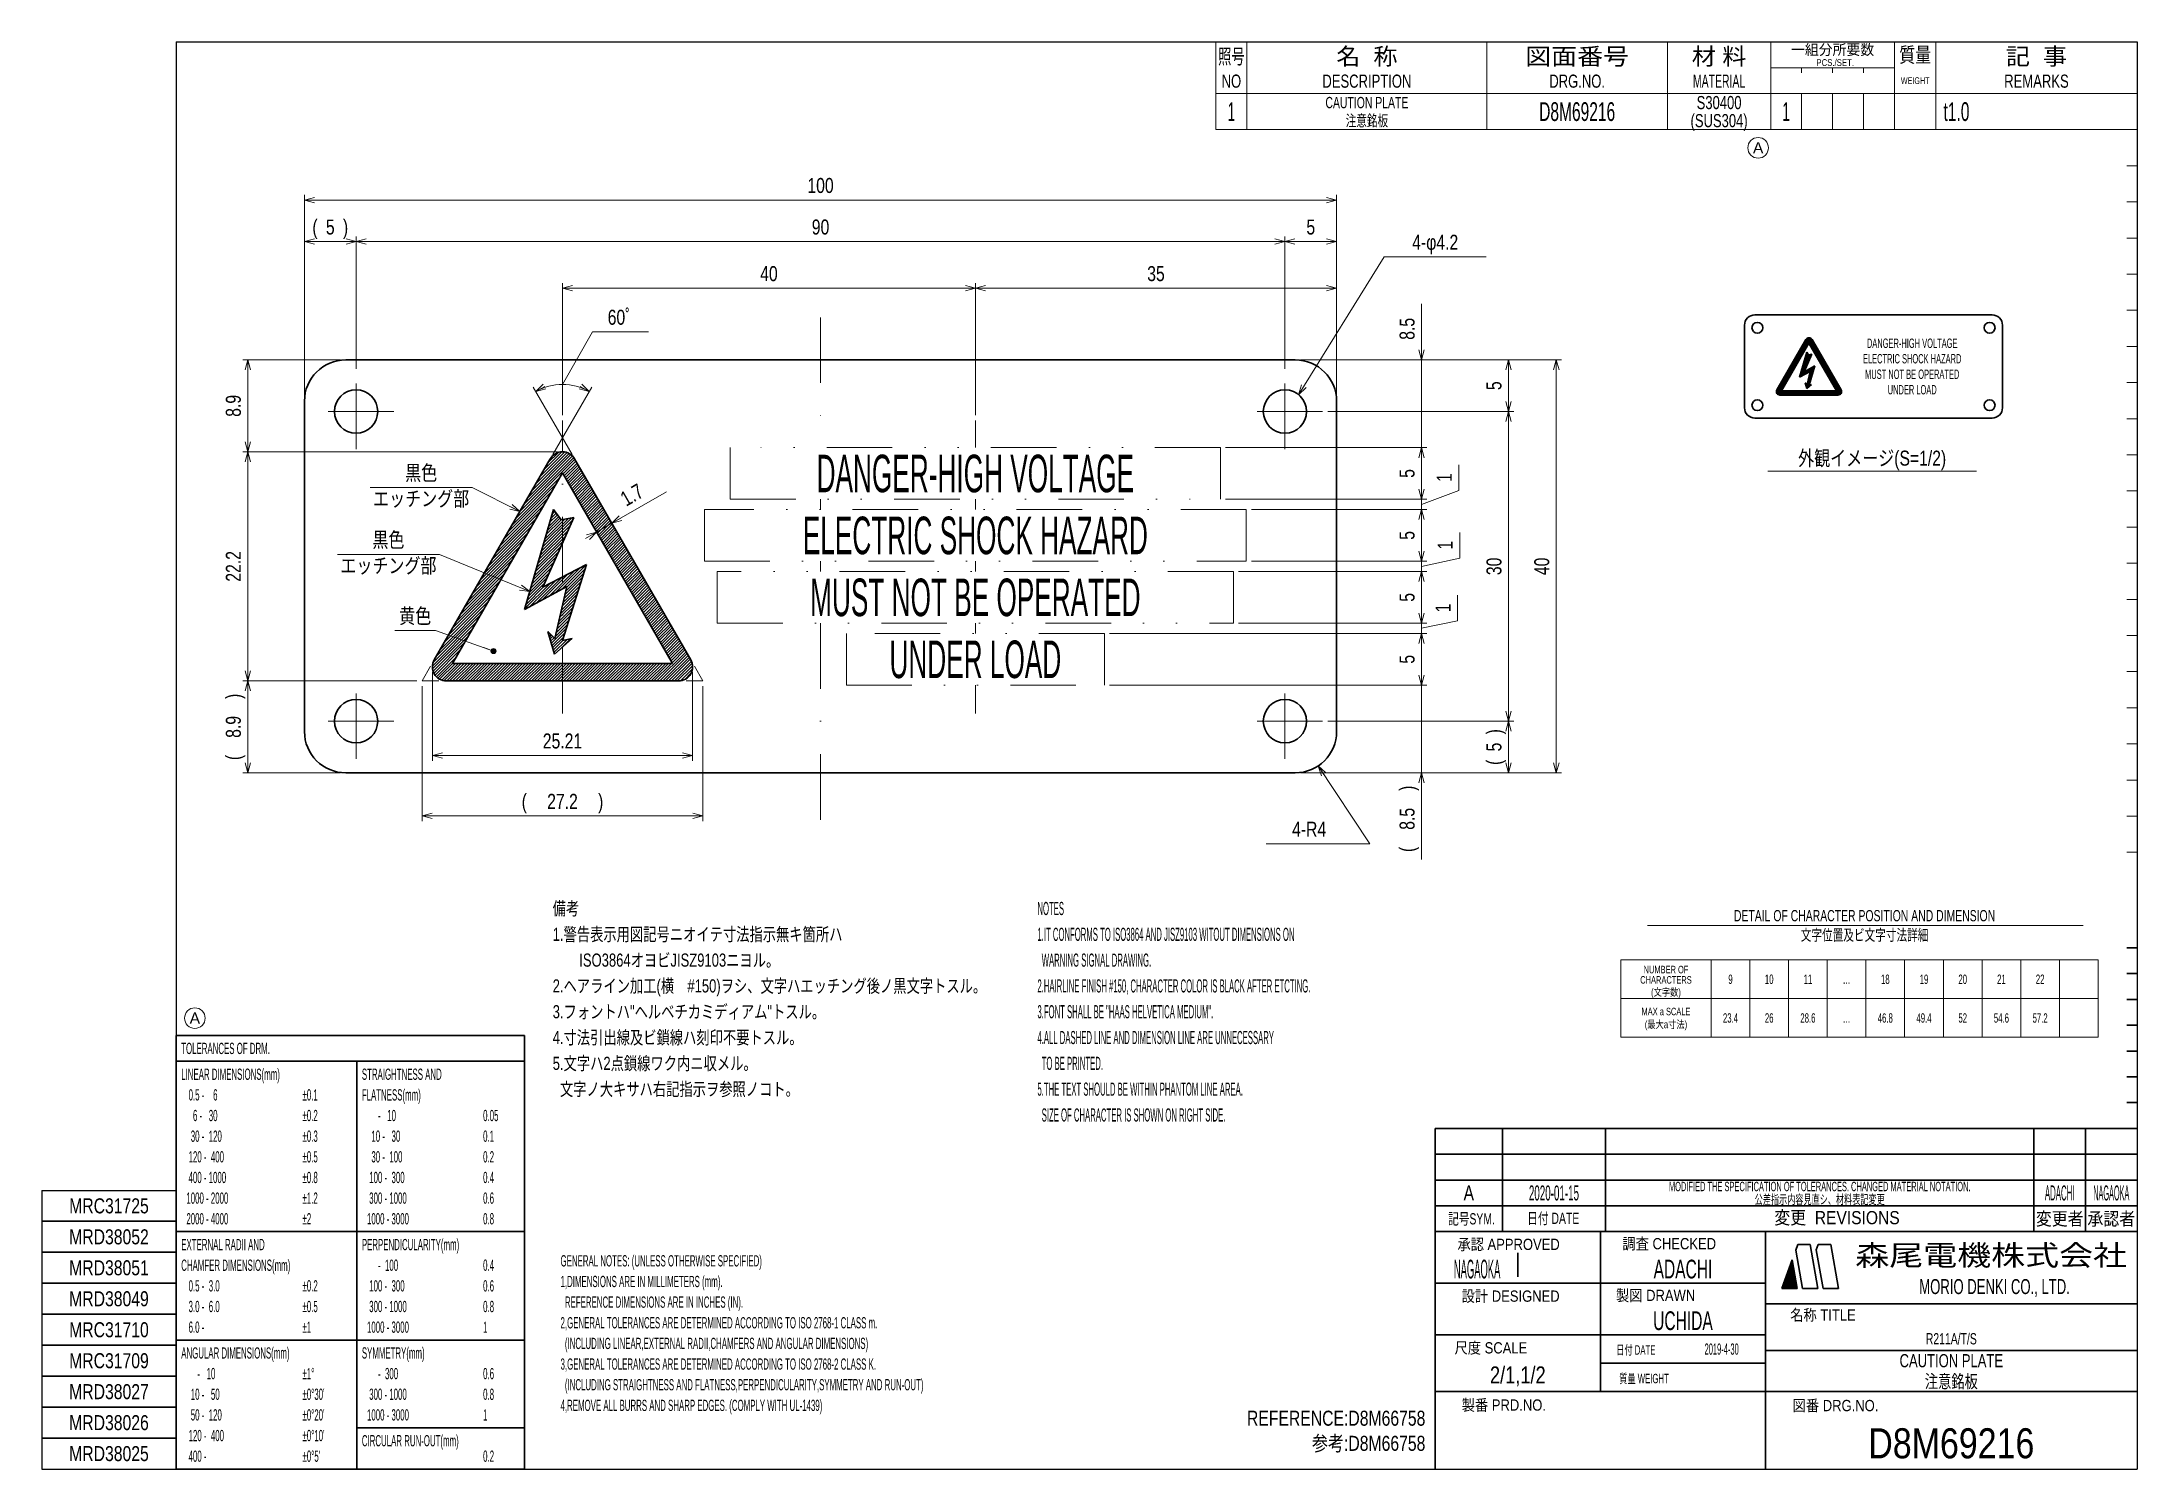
# Model space of a CAD drawing. Header units: millimetres. Extents: x 7 to 413, y 10 to 287.
import ezdxf
from ezdxf.enums import TextEntityAlignment as Align

# ---------------------------------------------------------------- set-up
doc = ezdxf.new("R2010")
doc.units = ezdxf.units.MM
doc.linetypes.add('DASHDOT', pattern=[25.3, 12.7, -6.3, 0, -6.3])
doc.linetypes.add('DIVIDE', pattern=[31.6, 12.7, -6.3, 0, -6.3, 0, -6.3])
for name, color, linetype in [('GR01_01', 7, 'Continuous'), ('GR01_02', 7, 'Continuous'), ('GR01_03', 7, 'Continuous'), ('GR02_01', 7, 'Continuous'), ('図面枠D8M', 7, 'Continuous'), ('表題、部品表_01', 7, 'Continuous'), ('表題、部品表_02', 7, 'Continuous'), ('表題、部品表_03', 7, 'Continuous'), ('表題、部品表_訂正', 7, 'Continuous')]:
    doc.layers.add(name, color=color, linetype=linetype)
doc.styles.add('HG丸ｺﾞｼｯｸM-PRO', font='')
doc.styles.get('HG丸ｺﾞｼｯｸM-PRO').set_extended_font_data('HG丸ｺﾞｼｯｸM-PRO')
pattern_1 = [(45, (0, 0), (-0.070710678, 0.070710678), [])]
pattern_2 = [(45, (0, 0), (-0.2828427, 0.2828427), [])]

msp = doc.modelspace()

# ---------------------------------------------------------------- texts
at = {"layer": 'GR01_02', "color": 3, "linetype": 'Continuous', "lineweight": 35, "style": 'HG丸ｺﾞｼｯｸM-PRO'}
for s, height, rotation, width, p in [('100', 2.909, 0, 0.784542, (157.88, 256.61)), ('(', 2.91, 0, 0.781868, (59.92, 248.56)), ('5', 2.91, 0, 0.784542, (62.88, 248.56)), (')', 2.91, 0, 0.781868, (65.84, 248.56)), ('90', 2.909, 0, 0.784542, (157.88, 248.56)), ('5', 2.91, 0, 0.784542, (252.88, 248.56)), ('40', 2.909, 0, 0.784542, (147.88, 239.53)), ('35', 2.909, 0, 0.784542, (222.88, 239.53)), ('8.5', 2.909, 90, 0.784839, (273.86, 231.16)), ('5', 2.91, 90, 0.784542, (290.7, 220.14)), ('5', 2.91, 90, 0.784542, (273.86, 203.14)), ('1', 2.91, 90, 0.784542, (281.08, 202.34)), ('5', 2.91, 90, 0.784542, (273.86, 191.14)), ('1', 2.91, 90, 0.784542, (281.26, 189.23)), ('30', 2.909, 90, 0.784542, (290.7, 185.14)), ('40', 2.909, 90, 0.784542, (299.96, 185.14)), ('5', 2.91, 90, 0.784542, (273.86, 179.14)), ('1', 2.91, 90, 0.784542, (280.83, 177.08)), ('5', 2.91, 90, 0.784542, (273.86, 167.14)), (')', 2.91, 90, 0.781868, (290.7, 153.1)), ('5', 2.91, 90, 0.784542, (290.7, 150.14)), ('(', 2.91, 90, 0.781868, (290.7, 147.18)), (')', 2.91, 90, 0.781868, (273.86, 142.15)), ('8.5', 2.909, 90, 0.784839, (273.86, 136.23)), ('(', 2.91, 90, 0.781868, (273.86, 130.31))]:
    msp.add_text(s, height=height, rotation=rotation, dxfattribs=dict(at, width=width)).set_placement(p, align=Align.BOTTOM_CENTER)
for s, width, p in [('4-φ4.2', 0.783565, (276.99, 245.61)), ('黒色', 0.781842, (80.49, 200.93)), ('エッチング部', 0.781842, (80.49, 195.93)), ('黒色', 0.781842, (74.15, 187.96)), ('エッチング部', 0.781842, (74.15, 182.96)), ('黄色', 0.781842, (79.33, 173.21)), ('4-R4', 0.783129, (252.56, 131.89))]:
    msp.add_text(s, height=2.909, dxfattribs=dict(at, width=width)).set_placement(p, align=Align.BOTTOM_CENTER)
at = {"layer": 'GR01_02', "color": 4, "linetype": 'Continuous', "lineweight": 35, "style": 'HG丸ｺﾞｼｯｸM-PRO', "width": 0.783712}
msp.add_text('60ﾟ', height=2.909, dxfattribs=at).set_placement((119.11, 231.08), align=Align.BOTTOM_CENTER)
at = {"layer": 'GR01_02', "color": 4, "linetype": 'Continuous', "lineweight": 35, "style": 'HG丸ｺﾞｼｯｸM-PRO'}
for s, height, rotation, width, p in [('8.9', 2.909, 90, 0.784839, (46.42, 216.24)), ('1.7', 2.909, 30, 0.784839, (122.49, 196.98)), ('22.2', 2.909, 90, 0.784749, (46.42, 185.14)), (')', 2.91, 90, 0.781868, (46.42, 159.96)), ('8.9', 2.909, 90, 0.784839, (46.42, 154.04)), ('25.21', 2.909, 0, 0.7847, (107.88, 148.99)), ('(', 2.91, 90, 0.781868, (46.42, 148.12))]:
    msp.add_text(s, height=height, rotation=rotation, dxfattribs=dict(at, width=width)).set_placement(p, align=Align.BOTTOM_CENTER)
at = {"layer": 'GR01_02', "color": 7, "linetype": 'Continuous', "lineweight": 35, "style": 'HG丸ｺﾞｼｯｸM-PRO'}
for s, height, width, p in [('(', 2.91, 0.781868, (100.48, 137.29)), ('27.2', 2.909, 0.784749, (107.88, 137.29)), (')', 2.91, 0.781868, (115.28, 137.29))]:
    msp.add_text(s, height=height, rotation=0, dxfattribs=dict(at, width=width)).set_placement(p, align=Align.BOTTOM_CENTER)
at = {"layer": 'GR02_01', "color": 3, "linetype": 'Continuous', "lineweight": 35, "style": 'HG丸ｺﾞｼｯｸM-PRO', "width": 0.78219}
msp.add_text('外観イメージ(S=1/2)', height=2.9091, dxfattribs=at).set_placement((361.66, 206.11), align=Align.MIDDLE_CENTER)
at = {"layer": '図面枠D8M', "color": 3, "linetype": 'Continuous', "lineweight": 35, "style": 'HG丸ｺﾞｼｯｸM-PRO'}
for s, height, width, p in [('MRC31725', 2.909, 0.783478, (20, 61.25)), ('公差指示内容見直シ、材料表記変更', 1.8182, 0.618958, (351.5, 62.5)), ('MRD38052', 2.909, 0.783793, (20, 55.25)), ('MRD38051', 2.909, 0.783793, (20, 49.25)), ('MRD38049', 2.909, 0.783793, (20, 43.25)), ('MRC31710', 2.909, 0.783478, (20, 37.25)), ('MRC31709', 2.909, 0.783478, (20, 31.25)), ('注意銘板', 2.545, 0.741121, (377, 27.25)), ('MRD38027', 2.909, 0.783793, (20, 25.25)), ('MRD38026', 2.909, 0.783793, (20, 19.25)), ('MRD38025', 2.909, 0.783793, (20, 13.25))]:
    msp.add_text(s, height=height, dxfattribs=dict(at, width=width)).set_placement(p, align=Align.MIDDLE_CENTER)
for s, width, p in [('GENERAL NOTES: (UNLESS OTHERWISE SPECIFIED)', 0.52211, (107.5, 51.69)), ('1,DIMENSIONS ARE IN MILLIMETERS (mm).', 0.522052, (107.5, 47.69)), ('  REFERENCE DIMENSIONS ARE IN INCHES (IN).', 0.522009, (107.5, 43.69)), ('2,GENERAL TOLERANCES ARE DETERMINED ACCORDING TO ISO 2768-1 CLASS m.', 0.522186, (107.5, 39.69)), ('  (INCLUDING LINEAR,EXTERNAL RADII,CHAMFERS AND ANGULAR DIMENSIONS)', 0.522355, (107.5, 35.69)), ('3,GENERAL TOLERANCES ARE DETERMINED ACCORDING TO ISO 2768-2 CLASS K.', 0.52223, (107.5, 31.69)), ('  (INCLUDING STRAIGHTNESS AND FLATNESS,PERPENDICULARITY,SYMMETRY AND RUN-OUT)', 0.522087, (107.5, 27.69)), ('4,REMOVE ALL BURRS AND SHARP EDGES. (COMPLY WITH UL-1439)', 0.52235, (107.5, 23.69))]:
    msp.add_text(s, height=2.1818, dxfattribs=dict(at, width=width)).set_placement(p, align=Align.TOP_LEFT)
for s, width, p in [('REFERENCE:D8M66758', 0.783725, (275.08, 20.11)), ('参考:D8M66758', 0.783669, (275.08, 15.24))]:
    msp.add_text(s, height=2.9091, dxfattribs=dict(at, width=width)).set_placement(p, align=Align.MIDDLE_RIGHT)
at = {"layer": '表題、部品表_01', "color": 3, "linetype": 'Continuous', "lineweight": 35, "style": 'HG丸ｺﾞｼｯｸM-PRO'}
for s, height, width, p in [('備考', 2.545, 0.741121, (105.98, 118.86)), ('NOTES', 2.545, 0.439531, (199.91, 118.86)), ('1.警告表示用図記号ニオイテ寸法指示無キ箇所ハ', 2.5455, 0.741167, (105.98, 113.86)), ('1.IT CONFORMS TO ISO3864 AND JISZ9103 WITOUT DIMENSIONS ON', 2.5455, 0.439655, (199.91, 113.86)), ('\u3000\u3000ISO3864オヨビJISZ9103ニヨル。', 2.5455, 0.741048, (105.98, 108.86)), ('  WARNING SIGNAL DRAWING.', 2.5455, 0.439923, (199.91, 108.86)), ('2.ヘアライン加工(横\u3000#150)ヲシ、文字ハエッチング後ノ黒文字トスル。', 2.5455, 0.741003, (105.98, 103.86)), ('2.HAIRLINE FINISH #150, CHARACTER COLOR IS BLACK AFTER ETCTING.', 2.5455, 0.439025, (199.91, 103.86)), ('3.フォントハ"ヘルベチカミディアム"トスル。', 2.5455, 0.741307, (105.98, 98.86)), ('3.FONT SHALL BE "HAAS HELVETICA MEDIUM".', 2.5455, 0.439539, (199.91, 98.86)), ('4.寸法引出線及ビ鎖線ハ刻印不要トスル。', 2.5455, 0.741174, (105.98, 93.86)), ('4.ALL DASHED LINE AND DIMENSION LINE ARE UNNECESSARY', 2.5455, 0.439819, (199.91, 93.86)), ('5.文字ハ2点鎖線ワク内ニ収メル。', 2.5455, 0.741163, (105.98, 88.86)), ('  TO BE PRINTED.', 2.5455, 0.439132, (199.91, 88.86)), ('  文字ノ大キサハ右記指示ヲ参照ノコト。', 2.5455, 0.740931, (105.98, 83.86)), ('5.THE TEXT SHOULD BE WITHIN PHANTOM LINE AREA.', 2.5455, 0.439486, (199.91, 83.86)), ('  SIZE OF CHARACTER IS SHOWN ON RIGHT SIDE.', 2.5455, 0.439727, (199.91, 78.86))]:
    msp.add_text(s, height=height, dxfattribs=dict(at, width=width)).set_placement(p, align=Align.MIDDLE_LEFT)
for s, height, width, p in [('DETAIL OF CHARACTER POSITION AND DIMENSION', 2.1818, 0.69246, (360.19, 117.47)), ('文字位置及ビ文字寸法詳細', 2.1818, 0.692256, (360.19, 113.72)), ('NAGAOKA', 2.909, 0.334453, (408, 63.75))]:
    msp.add_text(s, height=height, dxfattribs=dict(at, width=width)).set_placement(p, align=Align.MIDDLE_CENTER)
for s, height, width, p in [('9', 1.82, 0.619953, (334.21, 105.15)), ('10', 1.818, 0.619953, (341.71, 105.15)), ('11', 1.818, 0.619953, (349.21, 105.15)), ('18', 1.818, 0.619953, (364.21, 105.15)), ('19', 1.818, 0.619953, (371.71, 105.15)), ('20', 1.818, 0.619953, (379.21, 105.15)), ('21', 1.818, 0.619953, (386.71, 105.15)), ('22', 1.818, 0.619953, (394.21, 105.15)), ('…', 1.82, 0.618958, (356.71, 105.15)), ('23.4', 1.818, 0.619098, (334.21, 97.65)), ('26', 1.818, 0.619953, (341.71, 97.65)), ('28.6', 1.818, 0.619098, (349.21, 97.65)), ('46.8', 1.818, 0.619098, (364.21, 97.65)), ('49.4', 1.818, 0.619098, (371.71, 97.65)), ('52', 1.818, 0.619953, (379.21, 97.65)), ('54.6', 1.818, 0.619098, (386.71, 97.65)), ('57.2', 1.818, 0.619098, (394.21, 97.65)), ('…', 1.82, 0.618958, (356.71, 97.65))]:
    msp.add_text(s, height=height, rotation=360, dxfattribs=dict(at, width=width)).set_placement(p, align=Align.MIDDLE_CENTER)
at = {"layer": '表題、部品表_03', "color": 3, "linetype": 'Continuous', "lineweight": 35, "style": 'HG丸ｺﾞｼｯｸM-PRO'}
for s, height, width, p in [('CAUTION PLATE', 2.1818, 0.692676, (263.75, 275)), ('S30400', 2.545, 0.740904, (332, 275)), ('1', 3.64, 0.521199, (237.5, 273.25)), ('注意銘板', 2.182, 0.692256, (263.75, 271.5)), ('D8M69216', 3.636, 0.619412, (304.5, 273.25)), ('(SUS304)', 2.545, 0.740651, (332, 271.5)), ('1', 3.64, 0.576062, (345, 273.25))]:
    msp.add_text(s, height=height, dxfattribs=dict(at, width=width)).set_placement(p, align=Align.MIDDLE_CENTER)
at = {"layer": '表題、部品表_03', "color": 3, "linetype": 'Continuous', "lineweight": 35, "style": 'HG丸ｺﾞｼｯｸM-PRO', "width": 0.618087}
msp.add_text('t1.0', height=3.636, dxfattribs=at).set_placement((375.5, 273.25), align=Align.MIDDLE_LEFT)

# ---------------------------------------------------------------- blocks, each defined once
blk = doc.blocks.new('BLKF024')
at = {"layer": '図面枠D8M', "color": 4, "linetype": 'Continuous', "lineweight": 13}
for p, q in [((344.778471, 46.998727), (346.524087, 48.744343)), ((344.8594, 47.221078), (346.502888, 48.864566)), ((344.940329, 47.443428), (346.48169, 48.984789)), ((345.021258, 47.665778), (346.460491, 49.105012)), ((345.102186, 47.888128), (346.439293, 49.225235)), ((345.183115, 48.110479), (346.418094, 49.345457)), ((345.264044, 48.332829), (346.396896, 49.46568)), ((345.344973, 48.555179), (346.375697, 49.585903)), ((345.425902, 48.777529), (346.354499, 49.706126)), ((345.506831, 48.999879), (346.3333, 49.826349)), ((345.58776, 49.22223), (346.312102, 49.946572)), ((345.668689, 49.44458), (346.290903, 50.066794)), ((345.749617, 49.66693), (346.269705, 50.187017)), ((345.830546, 49.88928), (346.248506, 50.30724)), ((345.911475, 50.111631), (346.227307, 50.427463)), ((345.992404, 50.333981), (346.206109, 50.547686)), ((346.073333, 50.556331), (346.18491, 50.667909)), ((346.154262, 50.778681), (346.163712, 50.788131)), ((344.157871, 45.246757), (346.693675, 47.782561)), ((344.211969, 45.442276), (346.672477, 47.902784)), ((344.292898, 45.664626), (346.651278, 48.023006)), ((344.299292, 45.246757), (346.714874, 47.662338)), ((344.373827, 45.886976), (346.63008, 48.143229)), ((344.440714, 45.246757), (346.736072, 47.542115)), ((344.454756, 46.109327), (346.608881, 48.263452)), ((344.535684, 46.331677), (346.587682, 48.383675)), ((344.582135, 45.246757), (346.757271, 47.421892)), ((344.616613, 46.554027), (346.566484, 48.503898)), ((344.697542, 46.776377), (346.545285, 48.624121)), ((344.723556, 45.246757), (346.778469, 47.301669)), ((344.864978, 45.246757), (346.799668, 47.181447)), ((345.006399, 45.246757), (346.820866, 47.061224)), ((345.147821, 45.246757), (346.842065, 46.941001)), ((345.289242, 45.246757), (346.863263, 46.820778)), ((345.430663, 45.246757), (346.884462, 46.700555)), ((345.572085, 45.246757), (346.90566, 46.580332)), ((345.713506, 45.246757), (346.926859, 46.46011)), ((345.854927, 45.246757), (346.948057, 46.339887)), ((345.996349, 45.246757), (346.969256, 46.219664)), ((346.13777, 45.246757), (346.990455, 46.099441)), ((346.279191, 45.246757), (347.011653, 45.979218)), ((346.420613, 45.246757), (347.032852, 45.858995)), ((346.562034, 45.246757), (347.05405, 45.738773)), ((346.703455, 45.246757), (347.075249, 45.61855)), ((346.844877, 45.246757), (347.096447, 45.498327)), ((346.986298, 45.246757), (347.117646, 45.378104)), ((347.12772, 45.246757), (347.138844, 45.257881))]:
    blk.add_line(p, q, dxfattribs=at)
blk = doc.blocks.new('BLKF023')
at = {"layer": '図面枠D8M', "color": 2, "linetype": 'Continuous', "lineweight": 25}
for p, q in [((33, 286.75), (413, 286.75)), ((33, 286.75), (33, 10.25)), ((413, 286.75), (413, 10.25)), ((7, 64.25), (7, 10.25)), ((7, 64.25), (33, 64.25)), ((7, 10.25), (413, 10.25))]:
    blk.add_line(p, q, dxfattribs=at)
at = {"layer": '図面枠D8M', "color": 4, "linetype": 'Continuous', "lineweight": 13}
for p, q in [((413, 269.75), (411, 269.75)), ((413, 262.75), (411, 262.75)), ((413, 255.75), (411, 255.75)), ((413, 248.75), (411, 248.75)), ((413, 241.75), (411, 241.75)), ((413, 234.75), (411, 234.75)), ((413, 227.75), (411, 227.75)), ((413, 220.75), (411, 220.75)), ((413, 213.75), (411, 213.75)), ((413, 206.75), (411, 206.75)), ((413, 199.75), (411, 199.75)), ((413, 192.75), (411, 192.75)), ((413, 185.75), (411, 185.75)), ((413, 178.75), (411, 178.75)), ((413, 171.75), (411, 171.75)), ((413, 164.75), (411, 164.75)), ((413, 157.75), (411, 157.75)), ((413, 150.75), (411, 150.75)), ((413, 143.75), (411, 143.75)), ((413, 136.75), (411, 136.75)), ((411, 129.75), (413, 129.75))]:
    blk.add_line(p, q, dxfattribs=at)
at = {"layer": '図面枠D8M', "color": 3, "linetype": 'Continuous', "lineweight": 35}
for p, q in [((413, 111.25), (411, 111.25)), ((413, 106.25), (411, 106.25)), ((413, 101.25), (411, 101.25)), ((413, 96.25), (411, 96.25)), ((413, 91.25), (411, 91.25)), ((413, 86.25), (411, 86.25)), ((413, 81.25), (411, 81.25)), ((277, 76.25), (413, 76.25)), ((277, 76.25), (277, 10.25)), ((290, 76.25), (290, 56.25)), ((310, 76.25), (310, 56.25)), ((393, 76.25), (393, 56.25)), ((403, 76.25), (403, 56.25)), ((277, 71.25), (413, 71.25)), ((277, 66.25), (413, 66.25)), ((277, 61.25), (413, 61.25)), ((7, 58.25), (33, 58.25)), ((277, 56.25), (413, 56.25)), ((309, 56.25), (309, 25.25)), ((341, 56.25), (341, 10.25)), ((346.84, 52.65), (347.23, 53.75)), ((347.23, 53.75), (349.64, 53.75)), ((351.14, 45.25), (349.64, 53.75)), ((351.18, 53.75), (350.82, 52.76)), ((351.18, 53.75), (353.64, 53.75)), ((355.14, 45.25), (353.64, 53.75)), ((7, 52.25), (33, 52.25)), ((293, 52.17), (293, 47.48)), ((344.14, 45.25), (346.16, 50.8)), ((347.14, 45.25), (346.16, 50.8)), ((348.14, 45.25), (346.84, 52.65)), ((352.14, 45.25), (350.82, 52.76)), ((7, 46.25), (33, 46.25)), ((277, 46.25), (341, 46.25)), ((344.14, 45.25), (347.14, 45.25)), ((348.14, 45.25), (351.14, 45.25)), ((352.14, 45.25), (355.14, 45.25)), ((341, 42.25), (413, 42.25)), ((7, 40.25), (33, 40.25)), ((7, 34.25), (33, 34.25)), ((277, 36.25), (341, 36.25)), ((341, 33.25), (413, 33.25)), ((309, 30.75), (341, 30.75)), ((7, 28.25), (33, 28.25)), ((277, 25.25), (413, 25.25)), ((7, 22.25), (33, 22.25)), ((33, 16.25), (7, 16.25))]:
    blk.add_line(p, q, dxfattribs=at)
at = {"layer": '図面枠D8M', "color": 4, "linetype": 'Continuous', "lineweight": 13}
blk.add_blockref('BLKF024', (0, 0), dxfattribs=at)
at = {"layer": '図面枠D8M', "color": 4, "linetype": 'Continuous', "lineweight": 13, "style": 'HG丸ｺﾞｼｯｸM-PRO'}
for s, height, width, p in [('記号SYM.', 2.182, 0.69227, (284.03, 58.74)), ('日付 DATE', 2.182, 0.692507, (299.87, 58.83)), ('変更  REVISIONS', 2.5455, 0.887352, (354.85, 58.97)), ('変更者', 2.545, 0.887717, (398, 58.75)), ('承認者', 2.545, 0.887717, (408, 58.75)), ('承認 APPROVED', 2.1818, 0.863151, (291.21, 53.79)), ('調査 CHECKED', 2.182, 0.863174, (322.34, 53.92)), ('設計 DESIGNED', 2.1818, 0.862613, (291.61, 43.76)), ('製図 DRAWN', 2.182, 0.863099, (319.7, 43.9)), ('名称 TITLE', 2.182, 0.862489, (352.13, 40.11)), ('尺度 SCALE', 2.182, 0.862581, (287.78, 33.74)), ('日付 DATE', 1.818, 0.618255, (315.88, 33.34)), ('質量 WEIGHT', 1.818, 0.618812, (317.46, 27.8)), ('製番 PRD.NO.', 2.182, 0.863299, (290.29, 22.66)), ('図番 DRG.NO.', 2.182, 0.863083, (354.56, 22.56))]:
    blk.add_text(s, height=height, dxfattribs=dict(at, width=width)).set_placement(p, align=Align.MIDDLE_CENTER)
at = {"layer": '図面枠D8M', "color": 2, "linetype": 'Continuous', "lineweight": 25, "style": 'HG丸ｺﾞｼｯｸM-PRO', "width": 1.206081}
blk.add_text('森尾電機株式会社', height=4, dxfattribs=at).set_placement((384.72, 51.68), align=Align.MIDDLE_CENTER)
at = {"layer": '図面枠D8M', "color": 3, "linetype": 'Continuous', "lineweight": 35, "style": 'HG丸ｺﾞｼｯｸM-PRO', "width": 0.652197}
blk.add_text('MORIO DENKI CO., LTD.', height=2.9091, dxfattribs=at).set_placement((385.38, 45.61), align=Align.MIDDLE_CENTER)
blk = doc.blocks.new('BLKF025')
at = {"layer": '図面枠D8M', "color": 3, "linetype": 'Continuous', "lineweight": 35, "style": 'HG丸ｺﾞｼｯｸM-PRO'}
for s, height, width, p in [('A', 2.91, 0.782973, (283.5, 63.75)), ('2020-01-15', 2.909, 0.488281, (300, 63.75)), ('MODIFIED THE SPECIFICATION OF TOLERANCES. CHANGED MATERIAL NOTATION.', 1.8182, 0.497766, (351.5, 65)), ('ADACHI', 2.909, 0.39045, (398, 63.75)), ('NAGAOKA', 3.636, 0.374843, (285.11, 49)), ('ADACHI', 3.636, 0.619335, (325, 49)), ('UCHIDA', 3.636, 0.61989, (325, 39)), ('R211A/T/S', 2.182, 0.692242, (377, 35.5)), ('2019-4-30', 2.182, 0.482367, (332.5, 33.5)), ('CAUTION PLATE', 2.5455, 0.741533, (377, 31.25)), ('2/1,1/2', 3.273, 0.806298, (293, 28.5)), ('D8M69216', 5.818, 0.845432, (377, 15.25))]:
    blk.add_text(s, height=height, dxfattribs=dict(at, width=width)).set_placement(p, align=Align.MIDDLE_CENTER)
blk = doc.blocks.new('BLKF029')
at = {"layer": 'GR01_02', "color": 4, "linetype": 'DIVIDE', "lineweight": 13}
for p, q in [((235.38, 208.14), (140.38, 208.14)), ((140.38, 208.14), (140.38, 198.14)), ((235.38, 198.14), (235.38, 208.14)), ((140.38, 198.14), (235.38, 198.14))]:
    blk.add_line(p, q, dxfattribs=at)
blk = doc.blocks.new('FXTIP_ARROW_S')
at = {"color": 0, "linetype": 'Continuous', "lineweight": -2}
for q in [(-1, 0), (-0.97, 0.26), (-0.97, -0.26)]:
    blk.add_line((0, 0), q, dxfattribs=at)
blk = doc.blocks.new('FXTIP_ARROW_E')
at = {"color": 0, "linetype": 'Continuous', "lineweight": -2}
for q in [(-1, 0), (-0.97, 0.26), (-0.97, -0.26)]:
    blk.add_line((0, 0), q, dxfattribs=at)
blk = doc.blocks.new('BLKF030')
at = {"layer": 'GR01_02', "color": 4, "linetype": 'DIVIDE', "lineweight": 13}
for p, q in [((240.38, 196.14), (135.38, 196.14)), ((135.38, 196.14), (135.38, 186.14)), ((240.38, 186.14), (240.38, 196.14)), ((135.38, 186.14), (240.38, 186.14))]:
    blk.add_line(p, q, dxfattribs=at)
blk = doc.blocks.new('BLKF031')
at = {"layer": 'GR01_02', "color": 4, "linetype": 'DIVIDE', "lineweight": 13}
for p, q in [((237.88, 184.14), (137.88, 184.14)), ((137.88, 184.14), (137.88, 174.14)), ((237.88, 174.14), (237.88, 184.14)), ((137.88, 174.14), (237.88, 174.14))]:
    blk.add_line(p, q, dxfattribs=at)
blk = doc.blocks.new('BLKF032')
at = {"layer": 'GR01_02', "color": 4, "linetype": 'DIVIDE', "lineweight": 13}
for p, q in [((212.88, 172.14), (162.88, 172.14)), ((162.88, 172.14), (162.88, 162.14)), ((212.88, 162.14), (212.88, 172.14)), ((162.88, 162.14), (212.88, 162.14))]:
    blk.add_line(p, q, dxfattribs=at)
blk = doc.blocks.new('BLKF034')
at = {"layer": '表題、部品表_01', "color": 4, "linetype": 'Continuous', "lineweight": 13}
for p, q in [((234.5, 286.75), (234.5, 276.75)), ((234.5, 286.75), (413, 286.75)), ((240.5, 286.75), (240.5, 276.75)), ((287, 286.75), (287, 276.75)), ((322, 286.75), (322, 276.75)), ((342, 286.75), (342, 276.75)), ((366, 286.75), (366, 276.75)), ((374, 286.75), (374, 276.75)), ((413, 286.75), (413, 276.75)), ((342, 281.75), (366, 281.75)), ((348, 280.75), (348, 281.75)), ((354, 281.75), (354, 280.75)), ((360, 281.75), (360, 280.75)), ((234.5, 276.75), (413, 276.75))]:
    blk.add_line(p, q, dxfattribs=at)
at = {"layer": '表題、部品表_01', "color": 3, "linetype": 'Continuous', "lineweight": 35, "style": 'HG丸ｺﾞｼｯｸM-PRO'}
for s, height, width, p in [('照号', 2.909, 0.651535, (237.5, 283.95)), ('名  称', 3.273, 1.042426, (263.75, 283.95)), ('図面番号', 3.273, 1.127518, (304.5, 283.95)), ('材 料', 3.273, 1.042439, (332, 283.95)), ('一組分所要数', 2.036, 0.966638, (354, 285.25)), ('質量', 2.909, 0.781842, (370, 284.25)), ('記  事', 3.273, 1.042426, (393.5, 283.95)), ('NO', 2.545, 0.740841, (237.5, 279.15)), ('DESCRIPTION', 2.5455, 0.741365, (263.75, 279.15)), ('DRG.NO.', 2.545, 0.741189, (304.5, 279.15)), ('MATERIAL', 2.545, 0.594756, (332, 279.15)), ('PCS./SET.', 1.309, 0.862935, (354.5, 282.75)), ('REMARKS', 2.545, 0.742803, (393.5, 279.15)), ('WEIGHT', 1.309, 0.635507, (370, 279.25))]:
    blk.add_text(s, height=height, dxfattribs=dict(at, width=width)).set_placement(p, align=Align.MIDDLE_CENTER)
blk = doc.blocks.new('BLKF033')
at = {"layer": '表題、部品表_01', "color": 3, "linetype": 'Continuous', "lineweight": 13}
blk.add_blockref('BLKF034', (0, 0), dxfattribs=at)
blk = doc.blocks.new('BLKF035')
at = {"layer": 'GR02_01', "linetype": 'Continuous', "lineweight": 35}
h = blk.add_hatch(dxfattribs=at)
h.set_pattern_fill('_USER', color=3, scale=0.1, angle=45, style=0, pattern_type=0)
h.set_pattern_definition(pattern_1)
edge = h.paths.add_edge_path(flags=0)
edge.add_line((349.42, 228.4), (349.42, 229.42))
edge.add_arc((349.42, 228.74), 0.68, 90, 150)
edge.add_line((348.83, 229.08), (343.21, 219.34))
edge.add_arc((343.8, 219), 0.68, 150, 270)
edge.add_line((343.8, 218.32), (349.42, 218.32))
edge.add_line((349.42, 218.32), (349.42, 219.17))
edge.add_line((349.42, 219.17), (344.09, 219.17))
edge.add_line((344.09, 219.17), (349.42, 228.4))
edge = h.paths.add_edge_path(flags=0)
edge.add_line((355.63, 219.34), (350.01, 229.08))
edge.add_arc((349.42, 228.74), 0.68, 30, 90)
edge.add_line((349.42, 229.42), (349.42, 228.4))
edge.add_line((349.42, 228.4), (354.75, 219.17))
edge.add_line((354.75, 219.17), (349.42, 219.17))
edge.add_line((349.42, 219.17), (349.42, 218.32))
edge.add_line((349.42, 218.32), (355.04, 218.32))
edge.add_arc((355.04, 219), 0.68, 270, 351.9528)
edge.add_arc((355.04, 219), 0.68, 351.9528, 390)
h = blk.add_hatch(dxfattribs=at)
h.set_pattern_fill('_USER', color=3, scale=0.1, angle=45, style=0, pattern_type=0)
h.set_pattern_definition(pattern_1)
h.paths.add_polyline_path([(349.42, 224.99), (349.42, 226.14), (349.35, 226.13), (348.99, 226.63), (347.59, 221.78), (349.42, 222.78), (349.42, 223.36), (348.48, 222.86)], flags=0)
h.paths.add_polyline_path([(349.98, 226.24), (349.42, 226.14), (349.42, 224.99), (349.73, 225.69)], flags=0)
h.paths.add_polyline_path([(350.58, 223.97), (349.42, 223.36), (349.42, 222.78), (349.63, 222.9), (349.42, 221.99), (349.42, 219.96), (349.89, 220.38), (349.43, 220.28), (350.21, 222.77)], flags=0)
h.paths.add_polyline_path([(349.42, 221.99), (349.05, 220.39), (348.71, 220.72), (349.03, 219.62), (349.42, 219.96), (349.42, 220.51)], flags=0)
at = {"layer": 'GR02_01', "color": 3, "linetype": 'Continuous', "lineweight": 35}
for p, q in [((336.92, 215.87), (336.92, 231.87)), ((338.92, 233.87), (384.92, 233.87)), ((386.92, 215.87), (386.92, 231.87)), ((343.21, 219.34), (348.83, 229.08)), ((349.42, 228.4), (344.09, 219.17)), ((354.75, 219.17), (349.42, 228.4)), ((350.01, 229.08), (355.63, 219.34)), ((348.99, 226.63), (347.59, 221.78)), ((349.98, 226.24), (348.48, 222.86)), ((348.48, 222.86), (350.58, 223.97)), ((348.99, 226.63), (349.35, 226.13)), ((349.35, 226.13), (349.98, 226.24)), ((350.58, 223.97), (349.43, 220.28)), ((347.59, 221.78), (349.63, 222.9)), ((348.71, 220.72), (349.03, 219.62)), ((349.05, 220.39), (348.71, 220.72)), ((349.89, 220.38), (349.03, 219.62)), ((349.63, 222.9), (349.05, 220.39)), ((349.43, 220.28), (349.89, 220.38)), ((343.8, 218.32), (355.04, 218.32)), ((344.09, 219.17), (354.75, 219.17)), ((338.92, 213.87), (384.92, 213.87))]:
    blk.add_line(p, q, dxfattribs=at)
for centre in [(339.42, 231.37), (384.42, 231.37), (339.42, 216.37), (384.42, 216.37)]:
    blk.add_circle(centre, 1.05, dxfattribs=at)
for centre, radius, start, end in [((338.92, 231.87), 2, 90, 180), ((384.92, 231.87), 2, 0, 90), ((349.42, 228.74), 0.68, 30, 150), ((343.8, 219), 0.68, 150, 270), ((355.04, 219), 0.68, 270, 30), ((338.92, 215.87), 2, 180, 270), ((384.92, 215.87), 2, 270, 0)]:
    blk.add_arc(centre, radius, start, end, dxfattribs=at)
at = {"layer": 'GR02_01', "color": 3, "linetype": 'Continuous', "lineweight": 35, "style": 'HG丸ｺﾞｼｯｸM-PRO'}
for s, height, width, p in [('DANGER-HIGH VOLTAGE', 1.8182, 0.522281, (369.42, 228.37)), ('ELECTRIC SHOCK HAZARD', 1.8182, 0.522089, (369.42, 225.37)), ('MUST NOT BE OPERATED', 1.8182, 0.521939, (369.42, 222.37)), ('UNDER LOAD', 1.818, 0.52205, (369.42, 219.37))]:
    blk.add_text(s, height=height, dxfattribs=dict(at, width=width)).set_placement(p, align=Align.MIDDLE_CENTER)
blk = doc.blocks.new('FXTIP_BLACKDOT_S')
at = {"color": 0, "linetype": 'Continuous', "lineweight": -2}
blk.add_line((0, 0), (-1, 0), dxfattribs=at)
at = {"color": 0, "linetype": 'Continuous', "lineweight": -2, "const_width": 0.25}
blk.add_lwpolyline([(-0.125, 0, 1), (0.125, 0, 1)], format="xyb", close=True, dxfattribs=at)
at = {"color": 0, "linetype": 'Continuous', "lineweight": -2}
blk.add_circle((0, 0), 0.25, dxfattribs=at)
blk = doc.blocks.new('BLKF036')
at = {"layer": '表題、部品表_01', "color": 4, "linetype": 'Continuous', "lineweight": 13}
for p, q in [((312.96, 108.9), (405.46, 108.9)), ((312.96, 108.9), (312.96, 93.9)), ((330.46, 108.9), (330.46, 93.9)), ((337.96, 108.9), (337.96, 93.9)), ((345.46, 108.9), (345.46, 93.9)), ((352.96, 108.9), (352.96, 93.9)), ((360.46, 108.9), (360.46, 93.9)), ((367.96, 108.9), (367.96, 93.9)), ((375.46, 108.9), (375.46, 93.9)), ((382.96, 108.9), (382.96, 93.9)), ((390.46, 108.9), (390.46, 93.9)), ((397.96, 108.9), (397.96, 93.9)), ((405.46, 108.9), (405.46, 93.9)), ((312.96, 101.4), (405.46, 101.4)), ((312.96, 93.9), (405.46, 93.9))]:
    blk.add_line(p, q, dxfattribs=at)
at = {"layer": '表題、部品表_01', "color": 3, "linetype": 'Continuous', "lineweight": 35, "style": 'HG丸ｺﾞｼｯｸM-PRO'}
for s, height, width, p in [('CHARACTERS', 1.455, 0.652208, (321.71, 105.03)), ('NUMBER OF', 1.455, 0.652209, (321.71, 107.03)), ('(文字数)', 1.455, 0.781847, (321.71, 102.65)), ('MAX a SCALE', 1.4545, 0.651872, (321.71, 98.9)), ('(最大a寸法)', 1.455, 0.781984, (321.71, 96.4))]:
    blk.add_text(s, height=height, rotation=360, dxfattribs=dict(at, width=width)).set_placement(p, align=Align.MIDDLE_CENTER)
blk = doc.blocks.new('BLKF037')
at = {"layer": 'GR01_03', "linetype": 'Continuous', "lineweight": 35}
h = blk.add_hatch(dxfattribs=at)
h.set_pattern_fill('_USER', color=3, scale=0.4, angle=45, style=0, pattern_type=0)
h.set_pattern_definition(pattern_2)
edge = h.paths.add_edge_path(flags=0)
edge.add_line((107.88, 203.26), (107.88, 207.34))
edge.add_arc((107.88, 204.62), 2.72, 90, 150)
edge.add_line((105.52, 205.98), (83.03, 167.02))
edge.add_arc((85.38, 165.66), 2.72, 150, 270)
edge.add_line((85.38, 162.94), (107.88, 162.94))
edge.add_line((107.88, 162.94), (107.88, 166.34))
edge.add_line((107.88, 166.34), (86.56, 166.34))
edge.add_line((86.56, 166.34), (107.88, 203.26))
edge = h.paths.add_edge_path(flags=0)
edge.add_line((132.73, 167.02), (110.23, 205.98))
edge.add_arc((107.88, 204.62), 2.72, 30, 90)
edge.add_line((107.88, 207.34), (107.88, 203.26))
edge.add_line((107.88, 203.26), (129.19, 166.34))
edge.add_line((129.19, 166.34), (107.88, 166.34))
edge.add_line((107.88, 166.34), (107.88, 162.94))
edge.add_line((107.88, 162.94), (130.37, 162.94))
edge.add_arc((130.37, 165.66), 2.72, 270, 351.9528)
edge.add_arc((130.37, 165.66), 2.72, 351.9528, 390)
h = blk.add_hatch(dxfattribs=at)
h.set_pattern_fill('_USER', color=3, scale=0.4, angle=45, style=0, pattern_type=0)
h.set_pattern_definition(pattern_2)
h.paths.add_polyline_path([(107.88, 189.61), (107.88, 194.23), (107.61, 194.18), (106.16, 196.18), (100.54, 176.77), (107.88, 180.77), (107.88, 183.08), (104.1, 181.09)], flags=0)
h.paths.add_polyline_path([(110.1, 194.62), (107.88, 194.23), (107.88, 189.61), (109.12, 192.41)], flags=0)
h.paths.add_polyline_path([(112.53, 185.53), (107.88, 183.08), (107.88, 180.77), (108.72, 181.23), (107.88, 177.61), (107.88, 169.49), (109.76, 171.18), (107.91, 170.75), (111.03, 180.72)], flags=0)
h.paths.add_polyline_path([(107.88, 177.61), (106.39, 171.19), (105.03, 172.53), (106.33, 168.11), (107.88, 169.49), (107.88, 171.67)], flags=0)
at = {"layer": 'GR01_03', "color": 3, "linetype": 'Continuous', "lineweight": 35}
for p, q in [((65.88, 225.14), (249.88, 225.14)), ((57.88, 153.14), (57.88, 217.14)), ((257.88, 153.14), (257.88, 217.14)), ((83.03, 167.02), (105.52, 205.98)), ((107.88, 203.26), (86.56, 166.34)), ((129.19, 166.34), (107.88, 203.26)), ((110.23, 205.98), (132.73, 167.02)), ((106.16, 196.18), (100.54, 176.77)), ((106.16, 196.18), (107.61, 194.18)), ((110.1, 194.62), (104.1, 181.09)), ((107.61, 194.18), (110.1, 194.62)), ((104.1, 181.09), (112.53, 185.53)), ((112.53, 185.53), (107.91, 170.75)), ((100.54, 176.77), (108.72, 181.23)), ((108.72, 181.23), (106.39, 171.19)), ((105.03, 172.53), (106.33, 168.11)), ((106.39, 171.19), (105.03, 172.53)), ((109.76, 171.18), (106.33, 168.11)), ((107.91, 170.75), (109.76, 171.18)), ((85.38, 162.94), (130.37, 162.94)), ((86.56, 166.34), (129.19, 166.34)), ((65.88, 145.14), (249.88, 145.14))]:
    blk.add_line(p, q, dxfattribs=at)
for centre in [(67.88, 215.14), (247.88, 215.14), (67.88, 155.14), (247.88, 155.14)]:
    blk.add_circle(centre, 4.2, dxfattribs=at)
for centre, radius, start, end in [((65.88, 217.14), 8, 90, 180), ((249.88, 217.14), 8, 0, 90), ((107.88, 204.62), 2.72, 30, 150), ((85.38, 165.66), 2.72, 150, 270), ((130.37, 165.66), 2.72, 270, 30), ((65.88, 153.14), 8, 180, 270), ((249.88, 153.14), 8, 270, 0)]:
    blk.add_arc(centre, radius, start, end, dxfattribs=at)
at = {"layer": 'GR01_03', "color": 3, "linetype": 'Continuous', "lineweight": 35, "style": 'HG丸ｺﾞｼｯｸM-PRO'}
for s, height, width, p in [('DANGER-HIGH VOLTAGE', 7.2727, 0.522281, (187.88, 203.14)), ('ELECTRIC SHOCK HAZARD', 7.2727, 0.522089, (187.88, 191.14)), ('MUST NOT BE OPERATED', 7.2727, 0.521939, (187.88, 179.14)), ('UNDER LOAD', 7.273, 0.52205, (187.88, 167.14))]:
    blk.add_text(s, height=height, dxfattribs=dict(at, width=width)).set_placement(p, align=Align.MIDDLE_CENTER)
blk = doc.blocks.new('BLKF038')
at = {"layer": '図面枠D8M', "color": 3, "linetype": 'Continuous', "lineweight": 35}
for p, q in [((33, 94.25), (100.5, 94.25)), ((33, 94.25), (33, 10.25)), ((100.5, 10.25), (100.5, 94.25)), ((33, 89.25), (100.5, 89.25)), ((68, 10.25), (68, 89.25)), ((33, 56.25), (68, 56.25)), ((68, 56.25), (100.5, 56.25)), ((33, 35.25), (68, 35.25)), ((68, 35.25), (100.5, 35.25)), ((68, 18.25), (100.5, 18.25)), ((33, 10.25), (100.5, 10.25))]:
    blk.add_line(p, q, dxfattribs=at)
at = {"layer": '図面枠D8M', "color": 4, "linetype": 'Continuous', "lineweight": 13, "style": 'HG丸ｺﾞｼｯｸM-PRO'}
for s, height, width, p in [('TOLERANCES OF DRM.', 2.1818, 0.522208, (34, 91.75)), ('LINEAR DIMENSIONS(mm)', 2.1818, 0.521664, (34, 86.75)), ('STRAIGHTNESS AND', 2.1818, 0.521949, (69, 86.75)), (' 0.5 -    6', 2.1818, 0.524049, (35, 82.75)), ('±0.1', 2.182, 0.52198, (57.5, 82.75)), ('FLATNESS(mm)', 2.1818, 0.521994, (69, 82.75)), ('   6 -   30', 2.1818, 0.52397, (35, 78.75)), ('±0.2', 2.182, 0.52198, (57.5, 78.75)), ('     -   10', 2.1818, 0.524651, (70, 78.75)), ('0.05', 2.182, 0.52205, (92.5, 78.75)), ('  30 -  120', 2.1818, 0.522893, (35, 74.75)), ('±0.3', 2.182, 0.52198, (57.5, 74.75)), ('  10 -   30', 2.1818, 0.523391, (70, 74.75)), ('0.1', 2.182, 0.522424, (92.5, 74.75)), (' 120 -  400', 2.1818, 0.52246, (35, 70.75)), ('±0.5', 2.182, 0.52198, (57.5, 70.75)), ('  30 -  100', 2.1818, 0.522893, (70, 70.75)), ('0.2', 2.182, 0.522424, (92.5, 70.75)), (' 400 - 1000', 2.1818, 0.52208, (35, 66.75)), ('±0.8', 2.182, 0.52198, (57.5, 66.75)), (' 100 -  300', 2.1818, 0.52246, (70, 66.75)), ('0.4', 2.182, 0.522424, (92.5, 66.75)), ('1000 - 2000', 2.1818, 0.521744, (35, 62.75)), ('±1.2', 2.182, 0.52198, (57.5, 62.75)), (' 300 - 1000', 2.1818, 0.52208, (70, 62.75)), ('0.6', 2.182, 0.522424, (92.5, 62.75)), ('2000 - 4000', 2.1818, 0.521744, (35, 58.75)), ('±2', 2.182, 0.521216, (57.5, 58.75)), ('1000 - 3000', 2.1818, 0.521744, (70, 58.75)), ('0.8', 2.182, 0.522424, (92.5, 58.75)), ('EXTERNAL RADII AND', 2.1818, 0.522426, (34, 53.75)), ('PERPENDICULARITY(mm)', 2.1818, 0.521822, (69, 53.75)), ('CHAMFER DIMENSIONS(mm)', 2.1818, 0.521615, (34, 49.75)), ('     -  100', 2.1818, 0.52397, (70, 49.75)), ('0.4', 2.182, 0.522424, (92.5, 49.75)), (' 0.5 -  3.0', 2.1818, 0.523514, (35, 45.75)), ('±0.2', 2.182, 0.52198, (57.5, 45.75)), (' 100 -  300', 2.1818, 0.52246, (70, 45.75)), ('0.6', 2.182, 0.522424, (92.5, 45.75)), (' 3.0 -  6.0', 2.1818, 0.523514, (35, 41.75)), ('±0.5', 2.182, 0.52198, (57.5, 41.75)), (' 300 - 1000', 2.1818, 0.52208, (70, 41.75)), ('0.8', 2.182, 0.522424, (92.5, 41.75)), (' 6.0 -', 2.182, 0.523279, (35, 37.75)), ('±1', 2.182, 0.521216, (57.5, 37.75)), ('1000 - 3000', 2.1818, 0.521744, (70, 37.75)), ('1', 2.18, 0.521199, (92.5, 37.75)), ('ANGULAR DIMENSIONS(mm)', 2.1818, 0.521887, (34, 32.75)), ('SYMMETRY(mm)', 2.1818, 0.521222, (69, 32.75)), ('     -   10', 2.1818, 0.524651, (35, 28.75)), ('±1°', 2.182, 0.52122, (57.5, 28.75)), ('     -  300', 2.1818, 0.52397, (70, 28.75)), ('0.6', 2.182, 0.522424, (92.5, 28.75)), ('  10 -   50', 2.1818, 0.523391, (35, 24.75)), ("±0°30'", 2.182, 0.521679, (57.5, 24.75)), (' 300 - 1000', 2.1818, 0.52208, (70, 24.75)), ('0.8', 2.182, 0.522424, (92.5, 24.75)), ('  50 -  120', 2.1818, 0.522893, (35, 20.75)), ("±0°20'", 2.182, 0.521679, (57.5, 20.75)), ('1000 - 3000', 2.1818, 0.521744, (70, 20.75)), ('1', 2.18, 0.521199, (92.5, 20.75)), (' 120 -  400', 2.1818, 0.52246, (35, 16.75)), ("±0°10'", 2.182, 0.521679, (57.5, 16.75)), ('CIRCULAR RUN-OUT(mm)', 2.1818, 0.521639, (69, 15.75)), (' 400 -', 2.182, 0.52234, (35, 12.75)), ("±0°5'", 2.182, 0.521776, (57.5, 12.75)), ('0.2', 2.182, 0.522424, (92.5, 12.75))]:
    blk.add_text(s, height=height, dxfattribs=dict(at, width=width)).set_placement(p, align=Align.MIDDLE_LEFT)
blk = doc.blocks.new('BLKF039')
at = {"layer": '表題、部品表_訂正', "color": 4, "linetype": 'Continuous', "lineweight": 13}
blk.add_circle((36.64, 97.62), 2, dxfattribs=at)
at = {"layer": '表題、部品表_訂正', "color": 4, "linetype": 'Continuous', "lineweight": 13, "style": 'HG丸ｺﾞｼｯｸM-PRO', "width": 1.042301}
blk.add_text('A', height=2.18, dxfattribs=at).set_placement((36.64, 97.62), align=Align.MIDDLE_CENTER)
blk = doc.blocks.new('BLKF040')
at = {"layer": '表題、部品表_訂正', "color": 4, "linetype": 'Continuous', "lineweight": 13}
blk.add_circle((339.57, 266.23), 2, dxfattribs=at)
at = {"layer": '表題、部品表_訂正', "color": 4, "linetype": 'Continuous', "lineweight": 13, "style": 'HG丸ｺﾞｼｯｸM-PRO', "width": 1.042301}
blk.add_text('A', height=2.18, dxfattribs=at).set_placement((339.57, 266.23), align=Align.MIDDLE_CENTER)
blk = doc.blocks.new('BLKF041')
at = {"layer": '表題、部品表_02', "color": 4, "linetype": 'Continuous', "lineweight": 13}
for p, q in [((234.5, 276.75), (234.5, 269.75)), ((234.5, 276.75), (413, 276.75)), ((240.5, 276.75), (240.5, 269.75)), ((287, 276.75), (287, 269.75)), ((322, 276.75), (322, 269.75)), ((342, 276.75), (342, 269.75)), ((348, 276.75), (348, 269.75)), ((354, 276.75), (354, 269.75)), ((360, 269.75), (360, 276.75)), ((366, 276.75), (366, 269.75)), ((374, 276.75), (374, 269.75)), ((413, 276.75), (413, 269.75)), ((234.5, 269.75), (413, 269.75))]:
    blk.add_line(p, q, dxfattribs=at)

# ---------------------------------------------------------------- linework, layer by layer
at = {"layer": 'GR01_01', "color": 4, "linetype": 'DASHDOT', "lineweight": 13}
for p, q in [((157.88, 233.38), (157.88, 208.14)), ((67.88, 207.84), (67.88, 222.44)), ((247.88, 207.84), (247.88, 222.44)), ((75.18, 215.14), (60.58, 215.14)), ((107.88, 156.66), (107.88, 213.42)), ((187.88, 213.42), (187.88, 208.14)), ((255.18, 215.14), (240.58, 215.14)), ((157.88, 198.14), (157.88, 196.14)), ((187.88, 198.14), (187.88, 196.14)), ((157.88, 186.14), (157.88, 184.14)), ((187.88, 186.14), (187.88, 184.14)), ((157.88, 174.14), (157.88, 135.72)), ((187.88, 174.14), (187.88, 172.14)), ((67.88, 147.84), (67.88, 162.44)), ((247.88, 147.84), (247.88, 162.44)), ((187.88, 162.14), (187.88, 156.66)), ((75.18, 155.14), (60.58, 155.14)), ((255.18, 155.14), (240.58, 155.14))]:
    msp.add_line(p, q, dxfattribs=at)
at = {"layer": 'GR01_02', "color": 4, "linetype": 'Continuous', "lineweight": 13}
for p, q in [((57.88, 218.14), (57.88, 257.11)), ((57.88, 256.11), (257.88, 256.11)), ((257.88, 218.14), (257.88, 257.11)), ((57.88, 218.14), (57.88, 249.06)), ((57.88, 248.06), (67.88, 248.06)), ((67.88, 223.44), (67.88, 249.06)), ((67.88, 248.06), (247.88, 248.06)), ((247.88, 223.44), (247.88, 249.06)), ((247.88, 248.06), (257.88, 248.06)), ((257.88, 218.14), (257.88, 249.06)), ((250.53, 218.39), (267.11, 245.11)), ((267.11, 245.11), (286.87, 245.11)), ((107.88, 214.42), (107.88, 240.03)), ((187.88, 214.42), (187.88, 240.03)), ((257.88, 218.14), (257.88, 240.03)), ((107.88, 239.03), (187.88, 239.03)), ((187.88, 239.03), (257.88, 239.03)), ((274.36, 225.14), (274.36, 236.02)), ((107.88, 220.39), (113.67, 230.58)), ((113.67, 230.58), (124.55, 230.58)), ((64.88, 225.14), (45.92, 225.14)), ((46.92, 207.34), (46.92, 225.14)), ((250.88, 225.14), (301.46, 225.14)), ((250.88, 225.14), (292.2, 225.14)), ((250.88, 225.14), (275.36, 225.14)), ((274.36, 208.14), (274.36, 225.14)), ((291.2, 215.14), (291.2, 225.14)), ((300.46, 145.14), (300.46, 225.14)), ((109.73, 206.84), (102.21, 219.87)), ((106.02, 206.84), (113.54, 219.87)), ((256.18, 215.14), (292.2, 215.14)), ((291.2, 155.14), (291.2, 215.14)), ((106.88, 207.34), (45.92, 207.34)), ((46.92, 162.94), (46.92, 207.34)), ((236.38, 208.14), (275.36, 208.14)), ((274.36, 198.14), (274.36, 208.14)), ((281.58, 199.86), (281.58, 204.82)), ((90.37, 200.43), (70.61, 200.43)), ((99.64, 195.79), (90.37, 200.43)), ((117.44, 193.49), (128.04, 199.61)), ((274.36, 197.14), (281.58, 199.86)), ((236.38, 198.14), (275.36, 198.14)), ((241.38, 196.14), (275.36, 196.14)), ((274.36, 196.14), (274.36, 198.14)), ((274.36, 186.14), (274.36, 196.14)), ((112.33, 190.54), (114.5, 191.79)), ((114.5, 191.79), (117.44, 193.49)), ((281.76, 186.75), (281.76, 191.71)), ((84.03, 187.46), (64.27, 187.46)), ((101.56, 180.3), (84.03, 187.46)), ((238.88, 184.14), (275.36, 184.14)), ((241.38, 186.14), (275.36, 186.14)), ((274.36, 185.14), (281.76, 186.75)), ((274.36, 184.14), (274.36, 186.14)), ((274.36, 174.14), (274.36, 184.14)), ((281.33, 174.6), (281.33, 179.56)), ((274.36, 173.14), (281.33, 174.6)), ((83.29, 172.71), (75.37, 172.71)), ((94.52, 168.73), (83.29, 172.71)), ((213.88, 172.14), (275.36, 172.14)), ((238.88, 174.14), (275.36, 174.14)), ((274.36, 172.14), (274.36, 174.14)), ((274.36, 162.14), (274.36, 172.14)), ((79.67, 162.94), (45.92, 162.94)), ((46.92, 145.14), (46.92, 162.94)), ((82.66, 164.66), (82.66, 147.49)), ((133.09, 164.66), (133.09, 147.49)), ((213.88, 162.14), (275.36, 162.14)), ((274.36, 145.14), (274.36, 162.14)), ((256.18, 155.14), (292.2, 155.14)), ((291.2, 145.14), (291.2, 155.14)), ((82.66, 148.49), (133.09, 148.49)), ((254.31, 146.48), (264.35, 131.39)), ((64.88, 145.14), (45.92, 145.14)), ((250.88, 145.14), (301.46, 145.14)), ((250.88, 145.14), (292.2, 145.14)), ((250.88, 145.14), (275.36, 145.14)), ((274.36, 128.34), (274.36, 145.14)), ((264.35, 131.39), (244.26, 131.39))]:
    msp.add_line(p, q, dxfattribs=at)
at = {"layer": 'GR01_02', "color": 4, "linetype": 'DIVIDE', "lineweight": 13}
for p, q in [((82.32, 165.8), (80.67, 162.94)), ((83.92, 162.94), (80.67, 162.94)), ((131.84, 162.94), (135.08, 162.94)), ((133.43, 165.8), (135.08, 162.94))]:
    msp.add_line(p, q, dxfattribs=at)
at = {"layer": 'GR01_02', "color": 7, "linetype": 'Continuous', "lineweight": 13}
for p, q in [((80.67, 161.94), (80.67, 135.79)), ((135.08, 161.94), (135.08, 135.79)), ((80.67, 136.79), (135.08, 136.79))]:
    msp.add_line(p, q, dxfattribs=at)
at = {"layer": 'GR01_02', "color": 4, "linetype": 'Continuous', "lineweight": 13}
msp.add_arc((107.88, 210.06), 10.33, 60, 120, dxfattribs=at)
at = {"layer": 'GR02_01', "color": 4, "linetype": 'Continuous', "lineweight": 13}
msp.add_line((341.42, 203.61), (381.9, 203.61), dxfattribs=at)
at = {"layer": '表題、部品表_01', "color": 4, "linetype": 'Continuous', "lineweight": 13}
msp.add_line((318.11, 115.59), (402.53, 115.59), dxfattribs=at)

# ---------------------------------------------------------------- block references
at = {"layer": 'GR01_02', "color": 4, "linetype": 'Continuous', "lineweight": 13, "xscale": 2, "yscale": 2}
for name, p, rotation in [('FXTIP_ARROW_S', (57.88, 256.11), 180), ('FXTIP_ARROW_E', (257.88, 256.11), 360), ('FXTIP_ARROW_S', (57.88, 248.06), 180), ('FXTIP_ARROW_E', (67.88, 248.06), 360), ('FXTIP_ARROW_S', (67.88, 248.06), 180), ('FXTIP_ARROW_E', (247.88, 248.06), 360), ('FXTIP_ARROW_S', (247.88, 248.06), 180), ('FXTIP_ARROW_E', (257.88, 248.06), 360), ('FXTIP_ARROW_S', (107.88, 239.03), 180), ('FXTIP_ARROW_E', (187.88, 239.03), 360), ('FXTIP_ARROW_S', (187.88, 239.03), 180), ('FXTIP_ARROW_E', (257.88, 239.03), 360), ('FXTIP_ARROW_E', (46.92, 225.14), 90), ('FXTIP_ARROW_S', (274.36, 225.14), 270), ('FXTIP_ARROW_E', (291.2, 225.14), 90), ('FXTIP_ARROW_E', (300.46, 225.14), 90), ('FXTIP_ARROW_S', (102.71, 219.01), 209.9999999999997), ('FXTIP_ARROW_E', (113.04, 219.01), 329.9999999999998), ('FXTIP_ARROW_S', (250.53, 218.39), 238.1736875459907), ('FXTIP_ARROW_S', (291.2, 215.14), 270), ('FXTIP_ARROW_E', (291.2, 215.14), 90), ('FXTIP_ARROW_S', (46.92, 207.34), 270), ('FXTIP_ARROW_E', (46.92, 207.34), 90), ('FXTIP_ARROW_E', (274.36, 208.14), 90), ('FXTIP_ARROW_S', (274.36, 198.14), 270), ('FXTIP_ARROW_S', (99.64, 195.79), 333.4150136195713), ('FXTIP_ARROW_S', (117.44, 193.49), 209.9999999999997), ('FXTIP_ARROW_E', (274.36, 196.14), 90), ('FXTIP_ARROW_E', (114.5, 191.79), 29.99999999999986), ('FXTIP_ARROW_S', (274.36, 186.14), 270), ('FXTIP_ARROW_E', (274.36, 184.14), 90), ('FXTIP_ARROW_S', (101.56, 180.3), 337.7996119193234), ('FXTIP_ARROW_S', (274.36, 174.14), 270), ('FXTIP_ARROW_E', (274.36, 172.14), 90), ('FXTIP_BLACKDOT_S', (94.52, 168.73), 340.4861506776169), ('FXTIP_ARROW_S', (46.92, 162.94), 270), ('FXTIP_ARROW_E', (46.92, 162.94), 90), ('FXTIP_ARROW_S', (274.36, 162.14), 270), ('FXTIP_ARROW_S', (291.2, 155.14), 270), ('FXTIP_ARROW_E', (291.2, 155.14), 90), ('FXTIP_ARROW_S', (46.92, 145.14), 270), ('FXTIP_ARROW_S', (82.66, 148.49), 180), ('FXTIP_ARROW_E', (133.09, 148.49), 360), ('FXTIP_ARROW_S', (254.31, 146.48), 123.6362956004426), ('FXTIP_ARROW_S', (291.2, 145.14), 270), ('FXTIP_ARROW_S', (300.46, 145.14), 270), ('FXTIP_ARROW_E', (274.36, 145.14), 90)]:
    msp.add_blockref(name, p, dxfattribs=dict(at, rotation=rotation))
at = {"layer": 'GR01_02', "color": 4, "linetype": 'DIVIDE', "lineweight": 13}
for name in ['BLKF029', 'BLKF030', 'BLKF031', 'BLKF032']:
    msp.add_blockref(name, (0, 0), dxfattribs=at)
at = {"layer": 'GR01_02', "color": 7, "linetype": 'Continuous', "lineweight": 13, "xscale": 2, "yscale": 2}
for name, p, rotation in [('FXTIP_ARROW_S', (80.67, 136.79), 180), ('FXTIP_ARROW_E', (135.08, 136.79), 360)]:
    msp.add_blockref(name, p, dxfattribs=dict(at, rotation=rotation))
at = {"layer": 'GR01_03', "color": 3, "linetype": 'Continuous', "lineweight": 35}
msp.add_blockref('BLKF037', (0, 0), dxfattribs=at)
at = {"layer": 'GR02_01', "color": 3, "linetype": 'Continuous', "lineweight": 35}
msp.add_blockref('BLKF035', (0, 0), dxfattribs=at)
at = {"layer": '図面枠D8M', "color": 4, "linetype": 'Continuous', "lineweight": 35}
msp.add_blockref('BLKF023', (0, 0), dxfattribs=at)
at = {"layer": '図面枠D8M', "color": 4, "linetype": 'Continuous', "lineweight": 13}
msp.add_blockref('BLKF038', (0, 0), dxfattribs=at)
at = {"layer": '図面枠D8M', "color": 3, "linetype": 'Continuous', "lineweight": 35}
msp.add_blockref('BLKF025', (0, 0), dxfattribs=at)
at = {"layer": '表題、部品表_01', "color": 3, "linetype": 'Continuous', "lineweight": 13}
msp.add_blockref('BLKF033', (0, 0), dxfattribs=at)
at = {"layer": '表題、部品表_01', "color": 4, "linetype": 'Continuous', "lineweight": 13}
msp.add_blockref('BLKF036', (0, 0), dxfattribs=at)
at = {"layer": '表題、部品表_02', "color": 4, "linetype": 'Continuous', "lineweight": 13}
msp.add_blockref('BLKF041', (0, 0), dxfattribs=at)
at = {"layer": '表題、部品表_訂正', "color": 4, "linetype": 'Continuous', "lineweight": 13}
for name in ['BLKF040', 'BLKF039']:
    msp.add_blockref(name, (0, 0), dxfattribs=at)

msp.set_redraw_order([(e.dxf.handle, doc.entitydb.next_handle()) for e in msp.query("TEXT MTEXT ATTDEF DIMENSION ARC_DIMENSION")])  # texts and dimensions are drawn at this point

doc.saveas('drawing.dxf')
